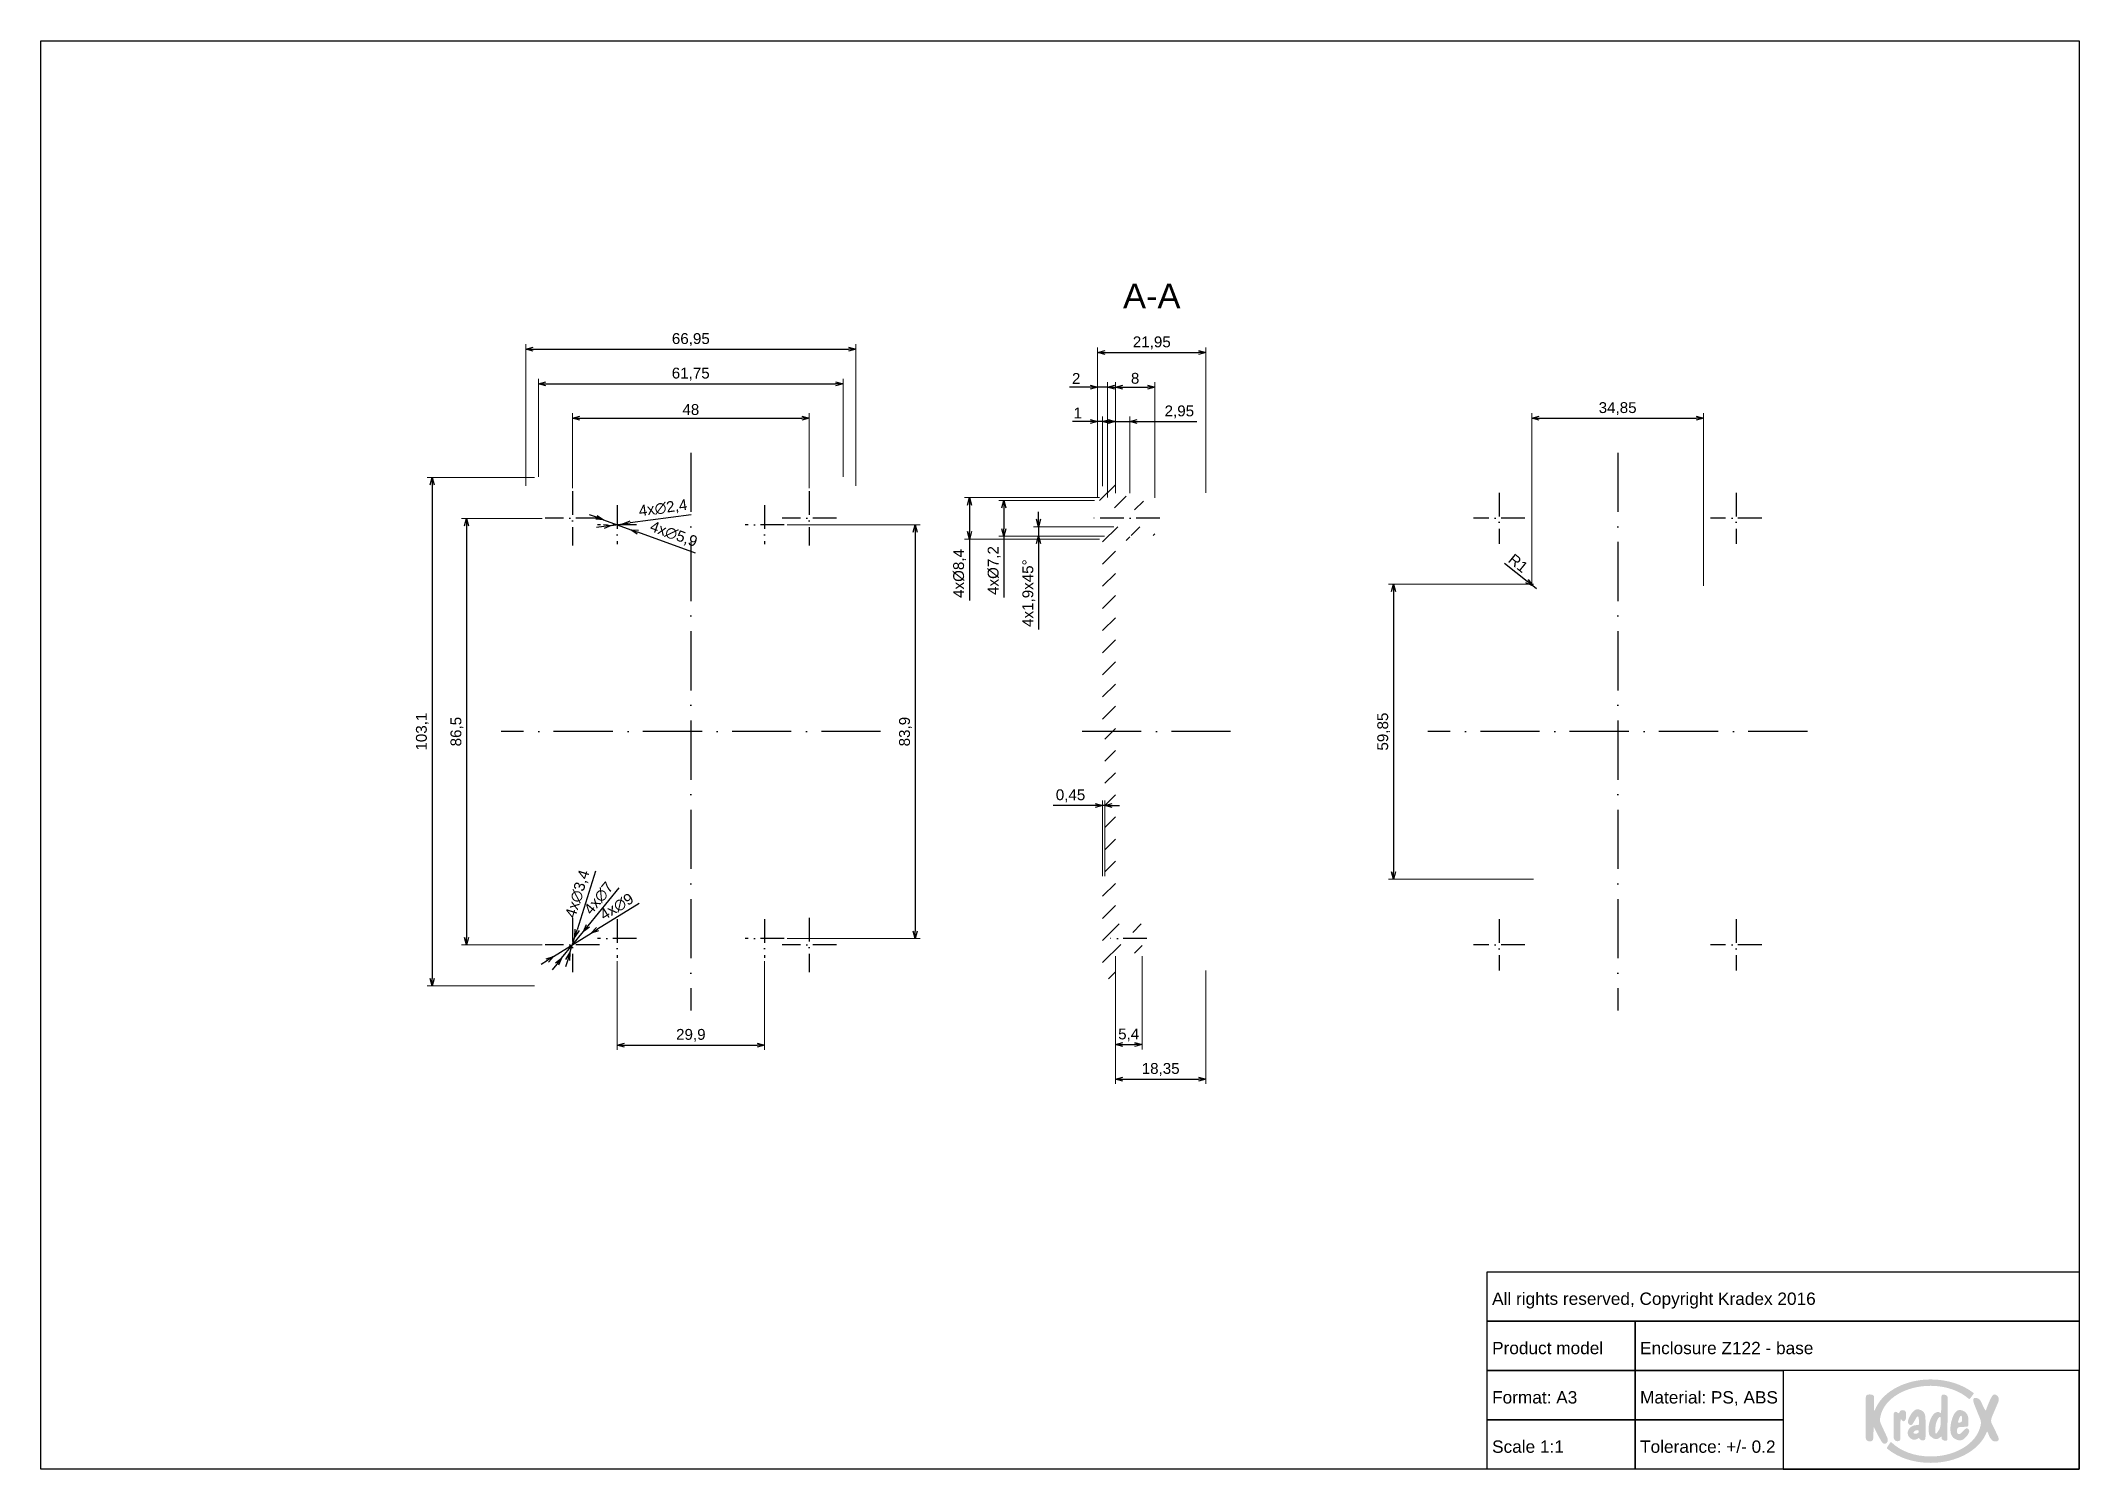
# Paper-space layout 'Base' of a CAD drawing. Header units: millimetres. Extents: x 0 to 414, y 1 to 290.
import ezdxf

# ---------------------------------------------------------------- set-up
doc = ezdxf.new("R2010")
doc.units = ezdxf.units.MM
doc.linetypes.add('ACAD_ISO10W100', pattern=[18, 12, -3, 0, -3])
for name, color, linetype, lineweight in [('MD_Annotation', 7, 'Continuous', 25), ('MD_Axes', 7, 'ACAD_ISO10W100', 25), ('MD_Hatching', 7, 'Continuous', 25)]:
    doc.layers.add(name, color=color, linetype=linetype, lineweight=lineweight)
doc.layers.add('Tabelka', color=7, linetype='Continuous')
doc.styles.get("Standard").update_dxf_attribs({"font": 'arial.ttf'})
doc.dimstyles.new('ISO-25', dxfattribs={"dimtxt": 2.2, "dimasz": 1.5, "dimexe": 1, "dimexo": 0.625, "dimtad": 1, "dimrnd": 0.05, "dimtxsty": 'Standard', "dimblk": 'OPEN30', "dimcen": 2.5, "dimadec": 0, "dimazin": 0, "dimtfac": 1, "dimtmove": 0, "dimatfit": 3, "dimfxl": 1, "dimlwe": 18, "dimarcsym": 0})

psp = doc.layouts.new('Base')

# ---------------------------------------------------------------- texts
at = {"insert": (293.511, 40.533), "char_height": 2.5, "attachment_point": 1}
psp.add_mtext_dynamic_manual_height_columns('\\P All rights reserved, Copyright Kradex 2016', width=120, gutter_width=12.5, heights=[0], dxfattribs=at)
at = {"layer": 'MD_Annotation', "color": 7, "insert": (225.486, 235.965), "char_height": 5, "width": 14.16439, "attachment_point": 8}
psp.add_mtext('A-A', dxfattribs=at)
at = {"layer": 'Tabelka', "char_height": 2.5, "attachment_point": 1}
for s, width, heights, insert in [('\\pi15;\\P\\pi0; Product model', 30, [9.962], (293.511, 30.533)), ('\\P Enclosure Z122 - base ', 90, [0], (323.511, 30.533)), ('\\P Format: A3', 30, [0], (293.511, 20.533)), ('\\P Material: PS, ABS', 30, [0], (323.511, 20.533)), ('\\P Scale 1:1', 30, [0], (293.511, 10.533)), ('\\P Tolerance: +/- 0.2', 30, [0], (323.511, 10.533))]:
    psp.add_mtext_dynamic_manual_height_columns(s, width=width, gutter_width=12.5, heights=heights, dxfattribs=dict(at, insert=insert))

# ---------------------------------------------------------------- blocks, each defined once
blk = doc.blocks.new('_Open30')
at = {"color": 0, "linetype": 'ByBlock', "lineweight": -2}
for p, q in [((-1, 0.27), (0, 0)), ((0, 0), (-1, -0.27)), ((0, 0), (-1, 0))]:
    blk.add_line(p, q, dxfattribs=at)
blk = doc.blocks.new('*D23')
at = {"layer": 'Defpoints', "color": 0, "transparency": 16777216}
for p in [(165.51, 227.66), (98.57, 199.32), (165.51, 199.32)]:
    blk.add_point(p, dxfattribs=at)
at = {"layer": 'MD_Annotation', "color": 0, "lineweight": 18, "transparency": 16777216}
for p, q in [((98.57, 199.95), (98.57, 228.66)), ((165.51, 199.94), (165.51, 228.66))]:
    blk.add_line(p, q, dxfattribs=at)
at = {"layer": 'MD_Annotation', "color": 0, "lineweight": -2, "transparency": 16777216}
blk.add_line((100.07, 227.66), (164.01, 227.66), dxfattribs=at)
at = {"layer": 'MD_Annotation', "color": 0, "lineweight": -2, "transparency": 16777216, "xscale": 1.5, "yscale": 1.5, "zscale": 1.5, "rotation": 180}
blk.add_blockref('_Open30', (98.57, 227.66), dxfattribs=at)
at = {"layer": 'MD_Annotation', "color": 0, "lineweight": -2, "transparency": 16777216, "xscale": 1.5, "yscale": 1.5, "zscale": 1.5}
blk.add_blockref('_Open30', (165.51, 227.66), dxfattribs=at)
at = {"layer": 'MD_Annotation', "color": 0, "transparency": 16777216, "insert": (132.04, 229.61), "char_height": 2.2, "attachment_point": 5}
blk.add_mtext('66,95', dxfattribs=at)
blk = doc.blocks.new('*D24')
at = {"layer": 'Defpoints', "color": 0, "transparency": 16777216}
for p in [(100.95, 201.66), (79.57, 98.56), (100.95, 98.56)]:
    blk.add_point(p, dxfattribs=at)
at = {"layer": 'MD_Annotation', "color": 0, "lineweight": 18, "transparency": 16777216}
for p, q in [((100.33, 201.66), (78.57, 201.66)), ((100.33, 98.56), (78.57, 98.56))]:
    blk.add_line(p, q, dxfattribs=at)
at = {"layer": 'MD_Annotation', "color": 0, "lineweight": -2, "transparency": 16777216}
blk.add_line((79.57, 200.16), (79.57, 100.06), dxfattribs=at)
at = {"layer": 'MD_Annotation', "color": 0, "lineweight": -2, "transparency": 16777216, "xscale": 1.5, "yscale": 1.5, "zscale": 1.5}
for p, rotation in [((79.57, 201.66), 90), ((79.57, 98.56), 270)]:
    blk.add_blockref('_Open30', p, dxfattribs=dict(at, rotation=rotation))
at = {"layer": 'MD_Annotation', "color": 0, "transparency": 16777216, "insert": (77.62, 150.11), "char_height": 2.2, "attachment_point": 5, "rotation": 90}
blk.add_mtext('103,1', dxfattribs=at)
blk = doc.blocks.new('*D25')
at = {"layer": 'Defpoints', "color": 0, "transparency": 16777216}
for p in [(156.04, 213.66), (108.04, 198.86), (156.04, 198.86)]:
    blk.add_point(p, dxfattribs=at)
at = {"layer": 'MD_Annotation', "color": 0, "lineweight": 18, "transparency": 16777216}
for p, q in [((108.04, 199.49), (108.04, 214.66)), ((156.04, 199.49), (156.04, 214.66))]:
    blk.add_line(p, q, dxfattribs=at)
at = {"layer": 'MD_Annotation', "color": 0, "lineweight": -2, "transparency": 16777216}
blk.add_line((109.54, 213.66), (154.54, 213.66), dxfattribs=at)
at = {"layer": 'MD_Annotation', "color": 0, "lineweight": -2, "transparency": 16777216, "xscale": 1.5, "yscale": 1.5, "zscale": 1.5, "rotation": 180}
blk.add_blockref('_Open30', (108.04, 213.66), dxfattribs=at)
at = {"layer": 'MD_Annotation', "color": 0, "lineweight": -2, "transparency": 16777216, "xscale": 1.5, "yscale": 1.5, "zscale": 1.5}
blk.add_blockref('_Open30', (156.04, 213.66), dxfattribs=at)
at = {"layer": 'MD_Annotation', "color": 0, "transparency": 16777216, "insert": (132.04, 215.41), "char_height": 2.2, "attachment_point": 5}
blk.add_mtext('48', dxfattribs=at)
blk = doc.blocks.new('*D26')
at = {"layer": 'Defpoints', "color": 0, "transparency": 16777216}
for p in [(102.54, 193.36), (86.57, 106.86), (102.54, 106.86)]:
    blk.add_point(p, dxfattribs=at)
at = {"layer": 'MD_Annotation', "color": 0, "lineweight": 18, "transparency": 16777216}
for p, q in [((101.92, 193.36), (85.57, 193.36)), ((101.92, 106.86), (85.57, 106.86))]:
    blk.add_line(p, q, dxfattribs=at)
at = {"layer": 'MD_Annotation', "color": 0, "lineweight": -2, "transparency": 16777216}
blk.add_line((86.57, 191.86), (86.57, 108.36), dxfattribs=at)
at = {"layer": 'MD_Annotation', "color": 0, "lineweight": -2, "transparency": 16777216, "xscale": 1.5, "yscale": 1.5, "zscale": 1.5}
for p, rotation in [((86.57, 193.36), 90), ((86.57, 106.86), 270)]:
    blk.add_blockref('_Open30', p, dxfattribs=dict(at, rotation=rotation))
at = {"layer": 'MD_Annotation', "color": 0, "transparency": 16777216, "insert": (84.62, 150.11), "char_height": 2.2, "attachment_point": 5, "rotation": 90}
blk.add_mtext('86,5', dxfattribs=at)
blk = doc.blocks.new('*D27')
at = {"layer": 'Defpoints', "color": 0, "transparency": 16777216}
for p in [(150.94, 192.06), (150.94, 108.16), (177.51, 108.16)]:
    blk.add_point(p, dxfattribs=at)
at = {"layer": 'MD_Annotation', "color": 0, "lineweight": 18, "transparency": 16777216}
for p, q in [((151.57, 192.06), (178.51, 192.06)), ((151.57, 108.16), (178.51, 108.16))]:
    blk.add_line(p, q, dxfattribs=at)
at = {"layer": 'MD_Annotation', "color": 0, "lineweight": -2, "transparency": 16777216}
blk.add_line((177.51, 190.56), (177.51, 109.66), dxfattribs=at)
at = {"layer": 'MD_Annotation', "color": 0, "lineweight": -2, "transparency": 16777216, "xscale": 1.5, "yscale": 1.5, "zscale": 1.5}
for p, rotation in [((177.51, 192.06), 90), ((177.51, 108.16), 270)]:
    blk.add_blockref('_Open30', p, dxfattribs=dict(at, rotation=rotation))
at = {"layer": 'MD_Annotation', "color": 0, "transparency": 16777216, "insert": (175.56, 150.11), "char_height": 2.2, "attachment_point": 5, "rotation": 90}
blk.add_mtext('83,9', dxfattribs=at)
blk = doc.blocks.new('*D28')
at = {"layer": 'Defpoints', "color": 0, "transparency": 16777216}
for p in [(117.09, 104.21), (146.99, 104.21), (146.99, 86.56)]:
    blk.add_point(p, dxfattribs=at)
at = {"layer": 'MD_Annotation', "color": 0, "lineweight": 18, "transparency": 16777216}
for p, q in [((117.09, 103.59), (117.09, 85.56)), ((146.99, 103.59), (146.99, 85.56))]:
    blk.add_line(p, q, dxfattribs=at)
at = {"layer": 'MD_Annotation', "color": 0, "lineweight": -2, "transparency": 16777216}
blk.add_line((118.59, 86.56), (145.49, 86.56), dxfattribs=at)
at = {"layer": 'MD_Annotation', "color": 0, "lineweight": -2, "transparency": 16777216, "xscale": 1.5, "yscale": 1.5, "zscale": 1.5, "rotation": 180}
blk.add_blockref('_Open30', (117.09, 86.56), dxfattribs=at)
at = {"layer": 'MD_Annotation', "color": 0, "lineweight": -2, "transparency": 16777216, "xscale": 1.5, "yscale": 1.5, "zscale": 1.5}
blk.add_blockref('_Open30', (146.99, 86.56), dxfattribs=at)
at = {"layer": 'MD_Annotation', "color": 0, "transparency": 16777216, "insert": (132.04, 88.51), "char_height": 2.2, "attachment_point": 5}
blk.add_mtext('29,9', dxfattribs=at)
blk = doc.blocks.new('*D29')
at = {"layer": 'Defpoints', "color": 0, "transparency": 16777216}
for p in [(162.9, 220.66), (101.13, 201.17), (162.9, 201.17)]:
    blk.add_point(p, dxfattribs=at)
at = {"layer": 'MD_Annotation', "color": 0, "lineweight": 18, "transparency": 16777216}
for p, q in [((101.13, 201.8), (101.13, 221.66)), ((162.9, 201.8), (162.9, 221.66))]:
    blk.add_line(p, q, dxfattribs=at)
at = {"layer": 'MD_Annotation', "color": 0, "lineweight": -2, "transparency": 16777216}
blk.add_line((102.63, 220.66), (161.4, 220.66), dxfattribs=at)
at = {"layer": 'MD_Annotation', "color": 0, "lineweight": -2, "transparency": 16777216, "xscale": 1.5, "yscale": 1.5, "zscale": 1.5, "rotation": 180}
blk.add_blockref('_Open30', (101.13, 220.66), dxfattribs=at)
at = {"layer": 'MD_Annotation', "color": 0, "lineweight": -2, "transparency": 16777216, "xscale": 1.5, "yscale": 1.5, "zscale": 1.5}
blk.add_blockref('_Open30', (162.9, 220.66), dxfattribs=at)
at = {"layer": 'MD_Annotation', "color": 0, "transparency": 16777216, "insert": (132.02, 222.61), "char_height": 2.2, "attachment_point": 5}
blk.add_mtext('61,75', dxfattribs=at)
blk = doc.blocks.new('*D30')
at = {"layer": 'Defpoints', "color": 0, "transparency": 16777216}
for p in [(111.86, 109.24), (104.22, 104.48)]:
    blk.add_point(p, dxfattribs=at)
at = {"layer": 'MD_Annotation', "color": 0, "lineweight": -2, "transparency": 16777216}
for p, q in [((121.56, 115.28), (113.13, 110.03)), ((104.22, 104.48), (111.86, 109.24)), ((102.95, 103.69), (101.68, 102.9))]:
    blk.add_line(p, q, dxfattribs=at)
at = {"layer": 'MD_Annotation', "color": 0, "lineweight": -2, "transparency": 16777216, "xscale": 1.5, "yscale": 1.5, "zscale": 1.5}
for p, rotation in [((111.86, 109.24), 211.9179652090367), ((104.22, 104.48), 31.91796520903668)]:
    blk.add_blockref('_Open30', p, dxfattribs=dict(at, rotation=rotation))
at = {"layer": 'MD_Annotation', "color": 0, "transparency": 16777216, "insert": (117.02, 114.59), "char_height": 2.2, "attachment_point": 5, "rotation": 31.918}
blk.add_mtext('4x∅9', dxfattribs=at)
blk = doc.blocks.new('*D31')
at = {"layer": 'Defpoints', "color": 0, "transparency": 16777216}
for p in [(110.25, 109.58), (105.84, 104.14)]:
    blk.add_point(p, dxfattribs=at)
at = {"layer": 'MD_Annotation', "color": 0, "lineweight": -2, "transparency": 16777216}
for p, q in [((117.44, 118.45), (111.19, 110.75)), ((105.84, 104.14), (110.25, 109.58)), ((104.89, 102.98), (103.95, 101.81))]:
    blk.add_line(p, q, dxfattribs=at)
at = {"layer": 'MD_Annotation', "color": 0, "lineweight": -2, "transparency": 16777216, "xscale": 1.5, "yscale": 1.5, "zscale": 1.5}
for p, rotation in [((110.25, 109.58), 230.9545481129024), ((105.84, 104.14), 50.95454811290234)]:
    blk.add_blockref('_Open30', p, dxfattribs=dict(at, rotation=rotation))
at = {"layer": 'MD_Annotation', "color": 0, "transparency": 16777216, "insert": (113.38, 116.32), "char_height": 2.2, "attachment_point": 5, "rotation": 50.9545}
blk.add_mtext('4x∅7', dxfattribs=at)
blk = doc.blocks.new('*D32')
at = {"layer": 'Defpoints', "color": 0, "transparency": 16777216}
for p in [(108.55, 108.48), (107.53, 105.24)]:
    blk.add_point(p, dxfattribs=at)
at = {"layer": 'MD_Annotation', "color": 0, "lineweight": -2, "transparency": 16777216}
for p, q in [((112.73, 121.81), (109, 109.91)), ((107.53, 105.24), (108.55, 108.48)), ((107.08, 103.81), (106.63, 102.38))]:
    blk.add_line(p, q, dxfattribs=at)
at = {"layer": 'MD_Annotation', "color": 0, "lineweight": -2, "transparency": 16777216, "xscale": 1.5, "yscale": 1.5, "zscale": 1.5}
for p, rotation in [((108.55, 108.48), 252.5724456372972), ((107.53, 105.24), 72.57244563729726)]:
    blk.add_blockref('_Open30', p, dxfattribs=dict(at, rotation=rotation))
at = {"layer": 'MD_Annotation', "color": 0, "transparency": 16777216, "insert": (109.2, 117.17), "char_height": 2.2, "attachment_point": 5, "rotation": 72.5724}
blk.add_mtext('4x∅3,4', dxfattribs=at)
blk = doc.blocks.new('*D33')
at = {"layer": 'Defpoints', "color": 0, "transparency": 16777216}
for p in [(114.32, 193.06), (119.87, 191.06)]:
    blk.add_point(p, dxfattribs=at)
at = {"layer": 'MD_Annotation', "color": 0, "lineweight": -2, "transparency": 16777216}
for p, q in [((112.91, 193.57), (111.49, 194.08)), ((114.32, 193.06), (119.87, 191.06)), ((133.02, 186.32), (121.28, 190.55))]:
    blk.add_line(p, q, dxfattribs=at)
at = {"layer": 'MD_Annotation', "color": 0, "lineweight": -2, "transparency": 16777216, "xscale": 1.5, "yscale": 1.5, "zscale": 1.5}
for p, rotation in [((114.32, 193.06), 340.1634558690137), ((119.87, 191.06), 160.1634558690137)]:
    blk.add_blockref('_Open30', p, dxfattribs=dict(at, rotation=rotation))
at = {"layer": 'MD_Annotation', "color": 0, "transparency": 16777216, "insert": (128.53, 190.04), "char_height": 2.2, "attachment_point": 5, "rotation": 340.1635}
blk.add_mtext('4x∅5,9', dxfattribs=at)
blk = doc.blocks.new('*D34')
at = {"layer": 'Defpoints', "color": 0, "transparency": 16777216}
for p in [(115.9, 191.9), (118.28, 192.22)]:
    blk.add_point(p, dxfattribs=at)
at = {"layer": 'MD_Annotation', "color": 0, "lineweight": -2, "transparency": 16777216}
for p, q in [((114.42, 191.7), (112.93, 191.5)), ((115.9, 191.9), (118.28, 192.22)), ((132.12, 194.1), (119.77, 192.42))]:
    blk.add_line(p, q, dxfattribs=at)
at = {"layer": 'MD_Annotation', "color": 0, "lineweight": -2, "transparency": 16777216, "xscale": 1.5, "yscale": 1.5, "zscale": 1.5}
for p, rotation in [((115.9, 191.9), 7.724414091861043), ((118.28, 192.22), 187.724414091861)]:
    blk.add_blockref('_Open30', p, dxfattribs=dict(at, rotation=rotation))
at = {"layer": 'MD_Annotation', "color": 0, "transparency": 16777216, "insert": (126.42, 195.33), "char_height": 2.2, "attachment_point": 5, "rotation": 7.7244}
blk.add_mtext('4x∅2,4', dxfattribs=at)
blk = doc.blocks.new('*D35')
at = {"layer": 'Defpoints', "color": 0, "transparency": 16777216}
for p in [(236.46, 226.99), (214.51, 196.96), (236.46, 197.92)]:
    blk.add_point(p, dxfattribs=at)
at = {"layer": 'MD_Annotation', "color": 0, "lineweight": 18, "transparency": 16777216}
for p, q in [((214.51, 197.59), (214.51, 227.99)), ((236.46, 198.55), (236.46, 227.99))]:
    blk.add_line(p, q, dxfattribs=at)
at = {"layer": 'MD_Annotation', "color": 0, "lineweight": -2, "transparency": 16777216}
blk.add_line((216.01, 226.99), (234.96, 226.99), dxfattribs=at)
at = {"layer": 'MD_Annotation', "color": 0, "lineweight": -2, "transparency": 16777216, "xscale": 1.5, "yscale": 1.5, "zscale": 1.5, "rotation": 180}
blk.add_blockref('_Open30', (214.51, 226.99), dxfattribs=at)
at = {"layer": 'MD_Annotation', "color": 0, "lineweight": -2, "transparency": 16777216, "xscale": 1.5, "yscale": 1.5, "zscale": 1.5}
blk.add_blockref('_Open30', (236.46, 226.99), dxfattribs=at)
at = {"layer": 'MD_Annotation', "color": 0, "transparency": 16777216, "insert": (225.49, 228.94), "char_height": 2.2, "attachment_point": 5}
blk.add_mtext('21,95', dxfattribs=at)
blk = doc.blocks.new('*D36')
at = {"layer": 'Defpoints', "color": 0, "transparency": 16777216}
for p in [(215.51, 212.99), (215.51, 199.26), (214.51, 196.96)]:
    blk.add_point(p, dxfattribs=at)
at = {"layer": 'MD_Annotation', "color": 0, "lineweight": -2, "transparency": 16777216}
for p, q in [((213.01, 212.99), (209.45, 212.99)), ((215.51, 212.99), (214.51, 212.99)), ((217.01, 212.99), (218.51, 212.99))]:
    blk.add_line(p, q, dxfattribs=at)
at = {"layer": 'MD_Annotation', "color": 0, "lineweight": 18, "transparency": 16777216}
for p, q in [((214.51, 197.59), (214.51, 213.99)), ((215.51, 199.89), (215.51, 213.99))]:
    blk.add_line(p, q, dxfattribs=at)
at = {"layer": 'MD_Annotation', "color": 0, "lineweight": -2, "transparency": 16777216, "xscale": 1.5, "yscale": 1.5, "zscale": 1.5}
blk.add_blockref('_Open30', (214.51, 212.99), dxfattribs=at)
at = {"layer": 'MD_Annotation', "color": 0, "lineweight": -2, "transparency": 16777216, "xscale": 1.5, "yscale": 1.5, "zscale": 1.5, "rotation": 180}
blk.add_blockref('_Open30', (215.51, 212.99), dxfattribs=at)
at = {"layer": 'MD_Annotation', "color": 0, "transparency": 16777216, "insert": (210.48, 214.72), "char_height": 2.2, "attachment_point": 5}
blk.add_mtext('1', dxfattribs=at)
blk = doc.blocks.new('*D37')
at = {"layer": 'Defpoints', "color": 0, "transparency": 16777216}
for p in [(216.51, 219.99), (214.51, 196.96), (216.51, 196.96)]:
    blk.add_point(p, dxfattribs=at)
at = {"layer": 'MD_Annotation', "color": 0, "lineweight": -2, "transparency": 16777216}
for p, q in [((213.01, 219.99), (208.8, 219.99)), ((216.51, 219.99), (214.51, 219.99)), ((218.01, 219.99), (219.51, 219.99))]:
    blk.add_line(p, q, dxfattribs=at)
at = {"layer": 'MD_Annotation', "color": 0, "lineweight": 18, "transparency": 16777216}
for p, q in [((214.51, 197.59), (214.51, 220.99)), ((216.51, 197.59), (216.51, 220.99))]:
    blk.add_line(p, q, dxfattribs=at)
at = {"layer": 'MD_Annotation', "color": 0, "lineweight": -2, "transparency": 16777216, "xscale": 1.5, "yscale": 1.5, "zscale": 1.5}
blk.add_blockref('_Open30', (214.51, 219.99), dxfattribs=at)
at = {"layer": 'MD_Annotation', "color": 0, "lineweight": -2, "transparency": 16777216, "xscale": 1.5, "yscale": 1.5, "zscale": 1.5, "rotation": 180}
blk.add_blockref('_Open30', (216.51, 219.99), dxfattribs=at)
at = {"layer": 'MD_Annotation', "color": 0, "transparency": 16777216, "insert": (210.16, 221.72), "char_height": 2.2, "attachment_point": 5}
blk.add_mtext('2', dxfattribs=at)
blk = doc.blocks.new('*D38')
at = {"layer": 'Defpoints', "color": 0, "transparency": 16777216}
for p in [(221.06, 212.99), (218.11, 197.86), (221.06, 197.86)]:
    blk.add_point(p, dxfattribs=at)
at = {"layer": 'MD_Annotation', "color": 0, "lineweight": -2, "transparency": 16777216}
for p, q in [((216.61, 212.99), (215.11, 212.99)), ((218.11, 212.99), (221.06, 212.99)), ((222.56, 212.99), (234.59, 212.99))]:
    blk.add_line(p, q, dxfattribs=at)
at = {"layer": 'MD_Annotation', "color": 0, "lineweight": 18, "transparency": 16777216}
for p, q in [((218.11, 198.49), (218.11, 213.99)), ((221.06, 198.49), (221.06, 213.99))]:
    blk.add_line(p, q, dxfattribs=at)
at = {"layer": 'MD_Annotation', "color": 0, "lineweight": -2, "transparency": 16777216, "xscale": 1.5, "yscale": 1.5, "zscale": 1.5}
blk.add_blockref('_Open30', (218.11, 212.99), dxfattribs=at)
at = {"layer": 'MD_Annotation', "color": 0, "lineweight": -2, "transparency": 16777216, "xscale": 1.5, "yscale": 1.5, "zscale": 1.5, "rotation": 180}
blk.add_blockref('_Open30', (221.06, 212.99), dxfattribs=at)
at = {"layer": 'MD_Annotation', "color": 0, "transparency": 16777216, "insert": (231.08, 214.94), "char_height": 2.2, "attachment_point": 5}
blk.add_mtext('2,95', dxfattribs=at)
blk = doc.blocks.new('*D39')
at = {"layer": 'Defpoints', "color": 0, "transparency": 16777216}
for p in [(226.11, 219.99), (218.11, 197.86), (226.11, 196.86)]:
    blk.add_point(p, dxfattribs=at)
at = {"layer": 'MD_Annotation', "color": 0, "lineweight": 18, "transparency": 16777216}
for p, q in [((218.11, 198.49), (218.11, 220.99)), ((226.11, 197.49), (226.11, 220.99))]:
    blk.add_line(p, q, dxfattribs=at)
at = {"layer": 'MD_Annotation', "color": 0, "lineweight": -2, "transparency": 16777216}
blk.add_line((219.61, 219.99), (224.61, 219.99), dxfattribs=at)
at = {"layer": 'MD_Annotation', "color": 0, "lineweight": -2, "transparency": 16777216, "xscale": 1.5, "yscale": 1.5, "zscale": 1.5, "rotation": 180}
blk.add_blockref('_Open30', (218.11, 219.99), dxfattribs=at)
at = {"layer": 'MD_Annotation', "color": 0, "lineweight": -2, "transparency": 16777216, "xscale": 1.5, "yscale": 1.5, "zscale": 1.5}
blk.add_blockref('_Open30', (226.11, 219.99), dxfattribs=at)
at = {"layer": 'MD_Annotation', "color": 0, "transparency": 16777216, "insert": (222.11, 221.74), "char_height": 2.2, "attachment_point": 5}
blk.add_mtext('8', dxfattribs=at)
blk = doc.blocks.new('*D40')
at = {"layer": 'Defpoints', "color": 0, "transparency": 16777216}
for p in [(218.11, 105.21), (223.51, 105.21), (223.51, 86.66)]:
    blk.add_point(p, dxfattribs=at)
at = {"layer": 'MD_Annotation', "color": 0, "lineweight": 18, "transparency": 16777216}
for p, q in [((218.11, 104.59), (218.11, 85.66)), ((223.51, 104.59), (223.51, 85.66))]:
    blk.add_line(p, q, dxfattribs=at)
at = {"layer": 'MD_Annotation', "color": 0, "lineweight": -2, "transparency": 16777216}
blk.add_line((219.61, 86.66), (222.01, 86.66), dxfattribs=at)
at = {"layer": 'MD_Annotation', "color": 0, "lineweight": -2, "transparency": 16777216, "xscale": 1.5, "yscale": 1.5, "zscale": 1.5, "rotation": 180}
blk.add_blockref('_Open30', (218.11, 86.66), dxfattribs=at)
at = {"layer": 'MD_Annotation', "color": 0, "lineweight": -2, "transparency": 16777216, "xscale": 1.5, "yscale": 1.5, "zscale": 1.5}
blk.add_blockref('_Open30', (223.51, 86.66), dxfattribs=at)
at = {"layer": 'MD_Annotation', "color": 0, "transparency": 16777216, "insert": (220.81, 88.6), "char_height": 2.2, "attachment_point": 5}
blk.add_mtext('5,4', dxfattribs=at)
blk = doc.blocks.new('*D41')
at = {"layer": 'Defpoints', "color": 0, "transparency": 16777216}
for p in [(236.46, 102.3), (218.11, 98.56), (236.46, 79.66)]:
    blk.add_point(p, dxfattribs=at)
at = {"layer": 'MD_Annotation', "color": 0, "lineweight": 18, "transparency": 16777216}
for p, q in [((236.46, 101.68), (236.46, 78.66)), ((218.11, 97.94), (218.11, 78.66))]:
    blk.add_line(p, q, dxfattribs=at)
at = {"layer": 'MD_Annotation', "color": 0, "lineweight": -2, "transparency": 16777216}
blk.add_line((219.61, 79.66), (234.96, 79.66), dxfattribs=at)
at = {"layer": 'MD_Annotation', "color": 0, "lineweight": -2, "transparency": 16777216, "xscale": 1.5, "yscale": 1.5, "zscale": 1.5, "rotation": 180}
blk.add_blockref('_Open30', (218.11, 79.66), dxfattribs=at)
at = {"layer": 'MD_Annotation', "color": 0, "lineweight": -2, "transparency": 16777216, "xscale": 1.5, "yscale": 1.5, "zscale": 1.5}
blk.add_blockref('_Open30', (236.46, 79.66), dxfattribs=at)
at = {"layer": 'MD_Annotation', "color": 0, "transparency": 16777216, "insert": (227.29, 81.6), "char_height": 2.2, "attachment_point": 5}
blk.add_mtext('18,35', dxfattribs=at)
blk = doc.blocks.new('*D42')
at = {"layer": 'Defpoints', "color": 0, "transparency": 16777216}
for p in [(214.51, 196.96), (195.51, 189.76), (214.51, 189.76)]:
    blk.add_point(p, dxfattribs=at)
at = {"layer": 'MD_Annotation', "color": 0, "lineweight": 18, "transparency": 16777216}
for p, q in [((213.89, 196.96), (194.51, 196.96)), ((213.89, 189.76), (194.51, 189.76))]:
    blk.add_line(p, q, dxfattribs=at)
at = {"layer": 'MD_Annotation', "color": 0, "lineweight": -2, "transparency": 16777216}
for p, q in [((195.51, 195.46), (195.51, 191.26)), ((195.51, 189.76), (195.51, 177.3))]:
    blk.add_line(p, q, dxfattribs=at)
at = {"layer": 'MD_Annotation', "color": 0, "lineweight": -2, "transparency": 16777216, "xscale": 1.5, "yscale": 1.5, "zscale": 1.5}
for p, rotation in [((195.51, 196.96), 90), ((195.51, 189.76), 270)]:
    blk.add_blockref('_Open30', p, dxfattribs=dict(at, rotation=rotation))
at = {"layer": 'MD_Annotation', "color": 0, "transparency": 16777216, "insert": (193.53, 182.78), "char_height": 2.2, "attachment_point": 5, "rotation": 90}
blk.add_mtext('4x%%c7,2', dxfattribs=at)
blk = doc.blocks.new('*D43')
at = {"layer": 'Defpoints', "color": 0, "transparency": 16777216}
for p in [(215.51, 197.56), (188.51, 189.16), (215.51, 189.16)]:
    blk.add_point(p, dxfattribs=at)
at = {"layer": 'MD_Annotation', "color": 0, "lineweight": 18, "transparency": 16777216}
for p, q in [((214.89, 197.56), (187.51, 197.56)), ((214.89, 189.16), (187.51, 189.16))]:
    blk.add_line(p, q, dxfattribs=at)
at = {"layer": 'MD_Annotation', "color": 0, "lineweight": -2, "transparency": 16777216}
for p, q in [((188.51, 196.06), (188.51, 190.66)), ((188.51, 189.16), (188.51, 176.69))]:
    blk.add_line(p, q, dxfattribs=at)
at = {"layer": 'MD_Annotation', "color": 0, "lineweight": -2, "transparency": 16777216, "xscale": 1.5, "yscale": 1.5, "zscale": 1.5}
for p, rotation in [((188.51, 197.56), 90), ((188.51, 189.16), 270)]:
    blk.add_blockref('_Open30', p, dxfattribs=dict(at, rotation=rotation))
at = {"layer": 'MD_Annotation', "color": 0, "transparency": 16777216, "insert": (186.53, 182.18), "char_height": 2.2, "attachment_point": 5, "rotation": 90}
blk.add_mtext('4x%%c8,4', dxfattribs=at)
blk = doc.blocks.new('*D44')
at = {"layer": 'Defpoints', "color": 0, "transparency": 16777216}
for p in [(202.51, 191.66), (218.41, 191.66), (216.51, 189.76)]:
    blk.add_point(p, dxfattribs=at)
at = {"layer": 'MD_Annotation', "color": 0, "lineweight": -2, "transparency": 16777216}
for p, q in [((202.51, 193.16), (202.51, 194.66)), ((202.51, 191.66), (202.51, 189.76)), ((202.51, 188.26), (202.51, 170.83))]:
    blk.add_line(p, q, dxfattribs=at)
at = {"layer": 'MD_Annotation', "color": 0, "lineweight": 18, "transparency": 16777216}
for p, q in [((217.79, 191.66), (201.51, 191.66)), ((215.89, 189.76), (201.51, 189.76))]:
    blk.add_line(p, q, dxfattribs=at)
at = {"layer": 'MD_Annotation', "color": 0, "lineweight": -2, "transparency": 16777216, "xscale": 1.5, "yscale": 1.5, "zscale": 1.5}
for p, rotation in [((202.51, 191.66), 270), ((202.51, 189.76), 90)]:
    blk.add_blockref('_Open30', p, dxfattribs=dict(at, rotation=rotation))
at = {"layer": 'MD_Annotation', "color": 0, "transparency": 16777216, "insert": (200.56, 178.19), "char_height": 2.2, "attachment_point": 5, "rotation": 90}
blk.add_mtext('4x1,9x45%%D', dxfattribs=at)
blk = doc.blocks.new('*D45')
at = {"layer": 'Defpoints', "color": 0, "transparency": 16777216}
for p in [(337.36, 213.66), (302.51, 179.04), (337.36, 179.04)]:
    blk.add_point(p, dxfattribs=at)
at = {"layer": 'MD_Annotation', "color": 0, "lineweight": 18, "transparency": 16777216}
for p, q in [((302.51, 179.66), (302.51, 214.66)), ((337.36, 179.66), (337.36, 214.66))]:
    blk.add_line(p, q, dxfattribs=at)
at = {"layer": 'MD_Annotation', "color": 0, "lineweight": -2, "transparency": 16777216}
blk.add_line((304.01, 213.66), (335.86, 213.66), dxfattribs=at)
at = {"layer": 'MD_Annotation', "color": 0, "lineweight": -2, "transparency": 16777216, "xscale": 1.5, "yscale": 1.5, "zscale": 1.5, "rotation": 180}
blk.add_blockref('_Open30', (302.51, 213.66), dxfattribs=at)
at = {"layer": 'MD_Annotation', "color": 0, "lineweight": -2, "transparency": 16777216, "xscale": 1.5, "yscale": 1.5, "zscale": 1.5}
blk.add_blockref('_Open30', (337.36, 213.66), dxfattribs=at)
at = {"layer": 'MD_Annotation', "color": 0, "transparency": 16777216, "insert": (319.93, 215.61), "char_height": 2.2, "attachment_point": 5}
blk.add_mtext('34,85', dxfattribs=at)
blk = doc.blocks.new('*D46')
at = {"layer": 'Defpoints', "color": 0, "transparency": 16777216}
for p in [(303.51, 180.04), (274.46, 120.19), (303.51, 120.19)]:
    blk.add_point(p, dxfattribs=at)
at = {"layer": 'MD_Annotation', "color": 0, "lineweight": 18, "transparency": 16777216}
for p, q in [((302.88, 180.04), (273.46, 180.04)), ((302.88, 120.19), (273.46, 120.19))]:
    blk.add_line(p, q, dxfattribs=at)
at = {"layer": 'MD_Annotation', "color": 0, "lineweight": -2, "transparency": 16777216}
blk.add_line((274.46, 178.54), (274.46, 121.69), dxfattribs=at)
at = {"layer": 'MD_Annotation', "color": 0, "lineweight": -2, "transparency": 16777216, "xscale": 1.5, "yscale": 1.5, "zscale": 1.5}
for p, rotation in [((274.46, 180.04), 90), ((274.46, 120.19), 270)]:
    blk.add_blockref('_Open30', p, dxfattribs=dict(at, rotation=rotation))
at = {"layer": 'MD_Annotation', "color": 0, "transparency": 16777216, "insert": (272.51, 150.11), "char_height": 2.2, "attachment_point": 5, "rotation": 90}
blk.add_mtext('59,85', dxfattribs=at)
blk = doc.blocks.new('*D47')
at = {"layer": 'Defpoints', "color": 0, "transparency": 16777216}
for p in [(302.73, 179.67), (303.51, 179.04)]:
    blk.add_point(p, dxfattribs=at)
at = {"layer": 'MD_Annotation', "color": 0, "lineweight": -2, "transparency": 16777216}
for p, q in [((297, 184.3), (301.56, 180.61)), ((303.51, 179.04), (302.73, 179.67))]:
    blk.add_line(p, q, dxfattribs=at)
at = {"layer": 'MD_Annotation', "color": 0, "lineweight": -2, "transparency": 16777216, "xscale": 1.5, "yscale": 1.5, "zscale": 1.5, "rotation": 321.0384445078433}
blk.add_blockref('_Open30', (302.73, 179.67), dxfattribs=at)
at = {"layer": 'MD_Annotation', "color": 0, "transparency": 16777216, "insert": (299.78, 184.27), "char_height": 2.2, "attachment_point": 5, "rotation": 321.0384}
blk.add_mtext('R1', dxfattribs=at)
blk = doc.blocks.new('*D65')
at = {"layer": 'Defpoints', "color": 0, "transparency": 16777216}
for p in [(215.96, 135.15), (215.51, 120.19), (215.96, 120.19)]:
    blk.add_point(p, dxfattribs=at)
at = {"layer": 'MD_Annotation', "color": 0, "lineweight": -2, "transparency": 16777216}
for p, q in [((214.01, 135.15), (205.53, 135.15)), ((215.96, 135.15), (215.51, 135.15)), ((217.46, 135.15), (218.96, 135.15))]:
    blk.add_line(p, q, dxfattribs=at)
at = {"layer": 'MD_Annotation', "color": 0, "lineweight": 18, "transparency": 16777216}
for p, q in [((215.51, 120.81), (215.51, 136.15)), ((215.96, 120.81), (215.96, 136.15))]:
    blk.add_line(p, q, dxfattribs=at)
at = {"layer": 'MD_Annotation', "color": 0, "lineweight": -2, "transparency": 16777216, "xscale": 1.5, "yscale": 1.5, "zscale": 1.5}
blk.add_blockref('_Open30', (215.51, 135.15), dxfattribs=at)
at = {"layer": 'MD_Annotation', "color": 0, "lineweight": -2, "transparency": 16777216, "xscale": 1.5, "yscale": 1.5, "zscale": 1.5, "rotation": 180}
blk.add_blockref('_Open30', (215.96, 135.15), dxfattribs=at)
at = {"layer": 'MD_Annotation', "color": 0, "transparency": 16777216, "insert": (209.02, 137.1), "char_height": 2.2, "attachment_point": 5}
blk.add_mtext('0,45', dxfattribs=at)

# ---------------------------------------------------------------- dimensions: what is measured, and where the dimension line sits
at = {"layer": 'MD_Annotation'}
for base, p1, p2, angle, picture, middle in [((165.511, 227.662), (98.571, 199.32), (165.511, 199.32), 180, '*D23', (132.041, 229.609)), ((236.461, 226.993), (214.511, 196.962), (236.461, 197.923), 180, '*D35', (225.486, 228.94)), ((162.902, 220.662), (101.131, 201.173), (162.902, 201.173), 180, '*D29', (132.016, 222.609)), ((226.111, 219.993), (218.111, 197.862), (226.111, 196.862), 180, '*D39', (222.111, 221.741)), ((337.356, 213.662), (302.506, 179.037), (337.356, 179.037), 180, '*D45', (319.931, 215.609)), ((79.571, 98.562), (100.951, 201.662), (100.951, 98.562), 270, '*D24', (77.624, 150.112)), ((274.461, 120.187), (303.506, 180.037), (303.506, 120.187), 270, '*D46', (272.514, 150.112))]:
    dim = psp.add_linear_dim(base=base, p1=p1, p2=p2, angle=angle, dimstyle='ISO-25', override={"dimlfac": -1}, dxfattribs=at)
    dim.commit()
    dim.dimension.update_dxf_attribs({"geometry": picture, "text_midpoint": middle})
for base, p1, p2, picture, middle in [((216.511, 219.993), (214.511, 196.962), (216.511, 196.962), '*D37', (210.157, 219.993)), ((215.511, 212.993), (214.511, 196.962), (215.511, 199.262), '*D36', (210.481, 212.993)), ((221.061, 212.993), (218.111, 197.862), (221.061, 197.862), '*D38', (231.08, 212.993)), ((215.961, 135.149), (215.511, 120.187), (215.961, 120.187), '*D65', (209.021, 135.149))]:
    dim = psp.add_linear_dim(base=base, p1=p1, p2=p2, angle=180, dimstyle='ISO-25', override={"dimlfac": -1}, dxfattribs=at)
    dim.commit()
    dim.dimension.update_dxf_attribs({"geometry": picture, "text_midpoint": middle, "dimtype": 160})
for base, p1, p2, picture, middle in [((156.041, 213.662), (108.041, 198.862), (156.041, 198.862), '*D25', (132.041, 215.41)), ((146.991, 86.562), (117.091, 104.212), (146.991, 104.212), '*D28', (132.041, 88.509))]:
    dim = psp.add_linear_dim(base=base, p1=p1, p2=p2, dimstyle='ISO-25', dxfattribs=at)
    dim.commit()
    dim.dimension.update_dxf_attribs({"geometry": picture, "text_midpoint": middle})
for p1, p2, override, picture, middle in [((115.902, 191.901), (118.28, 192.223), {"dimlfac": -1}, '*D34', (126.689, 193.364)), ((107.532, 105.24), (108.55, 108.484), {"dimlfac": -1, "dimpost": ''}, '*D32', (111.092, 116.58))]:
    dim = psp.add_diameter_dim_2p(p1=p1, p2=p2, text='4x<>', dimstyle='ISO-25', override=override, dxfattribs=at)
    dim.commit()
    dim.dimension.update_dxf_attribs({"geometry": picture, "text_midpoint": middle})
for base, p1, p2, picture, middle in [((188.511, 189.162), (215.511, 197.562), (215.511, 189.162), '*D43', (186.528, 182.176)), ((195.511, 189.762), (214.511, 196.962), (214.511, 189.762), '*D42', (193.528, 182.783))]:
    dim = psp.add_linear_dim(base=base, p1=p1, p2=p2, angle=270, text='4x%%c<>', dimstyle='ISO-25', override={"dimlfac": -1}, dxfattribs=at)
    dim.commit()
    dim.dimension.update_dxf_attribs({"geometry": picture, "text_midpoint": middle})
dim = psp.add_linear_dim(base=(202.511, 191.662), p1=(216.511, 189.762), p2=(218.411, 191.662), angle=270, text='4x<>x45%%D', dimstyle='ISO-25', override={"dimlfac": -1, "dimpost": ''}, dxfattribs=at)
dim.commit()
dim.dimension.update_dxf_attribs({"geometry": '*D44', "text_midpoint": (202.511, 178.187), "dimtype": 160})
for base, p1, p2, picture, middle in [((86.571, 106.862), (102.541, 193.362), (102.541, 106.862), '*D26', (84.624, 150.112)), ((177.511, 108.162), (150.941, 192.062), (150.941, 108.162), '*D27', (175.564, 150.112))]:
    dim = psp.add_linear_dim(base=base, p1=p1, p2=p2, angle=90, dimstyle='ISO-25', dxfattribs=at)
    dim.commit()
    dim.dimension.update_dxf_attribs({"geometry": picture, "text_midpoint": middle})
for p1, p2, override, picture, middle in [((114.316, 193.063), (119.866, 191.061), {"dimlfac": -1}, '*D33', (127.855, 188.179)), ((105.836, 104.144), (110.246, 109.58), {"dimlfac": -1, "dimpost": ''}, '*D31', (114.787, 115.179)), ((104.221, 104.483), (111.861, 109.241), {"dimlfac": -1, "dimpost": ''}, '*D30', (117.981, 113.053))]:
    dim = psp.add_diameter_dim_2p(p1=p1, p2=p2, text='4x<>', dimstyle='ISO-25', override=override, dxfattribs=at)
    dim.commit()
    dim.dimension.update_dxf_attribs({"geometry": picture, "text_midpoint": middle, "dimtype": 163})
dim = psp.add_radius_dim(center=(303.506, 179.037), mpoint=(302.728, 179.666), dimstyle='ISO-25', override={"dimlfac": -1}, dxfattribs=at)
dim.commit()
dim.dimension.update_dxf_attribs({"geometry": '*D47', "text_midpoint": (298.696, 182.927), "dimtype": 164})
for base, p1, p2, picture, middle in [((223.511, 86.656), (218.111, 105.212), (223.511, 105.212), '*D40', (220.811, 88.598)), ((236.461, 79.656), (218.111, 98.562), (236.461, 102.301), '*D41', (227.286, 81.603))]:
    dim = psp.add_linear_dim(base=base, p1=p1, p2=p2, dimstyle='ISO-25', override={"dimlfac": -1}, dxfattribs=at)
    dim.commit()
    dim.dimension.update_dxf_attribs({"geometry": picture, "text_midpoint": middle})

# ---------------------------------------------------------------- hatches: boundary and pattern name
at = {"layer": 'MD_Hatching'}
h = psp.add_hatch(dxfattribs=at)
h.set_pattern_fill('ANSI31', color=256, style=0)
h.paths.add_polyline_path([(215.961, 150.112), (218.111, 150.112), (218.111, 188.862), (221.061, 188.862), (221.061, 189.862), (226.111, 189.862), (226.111, 191.662), (218.411, 191.662), (216.511, 189.762), (214.511, 189.762), (215.511, 189.162), (215.511, 150.112)], flags=0)
h.paths.add_polyline_path([(221.061, 197.862), (218.111, 197.862), (218.111, 201.662), (216.711, 201.662), (216.711, 199.971), (215.511, 199.262), (216.711, 199.293), (216.711, 199.283), (215.511, 199.262), (215.511, 197.562), (214.511, 196.962), (216.511, 196.962), (218.411, 195.062), (226.111, 195.062), (226.111, 196.862), (221.061, 196.862)], flags=0)
h.paths.add_polyline_path([(215.961, 150.112), (215.961, 120.187), (215.511, 120.187), (215.511, 100.962), (216.711, 100.253), (216.711, 98.562), (218.111, 98.562), (218.111, 105.212), (223.511, 105.212), (223.511, 106.962), (218.111, 106.962), (218.111, 109.362), (223.511, 109.362), (223.511, 111.112), (218.111, 111.112), (218.111, 150.112)], flags=0)
h.paths.add_polyline_path([(215.511, 100.962), (216.711, 100.94), (216.711, 100.931)], flags=0)
at = {"layer": 'Tabelka', "true_color": 0x00539f}
h = psp.add_hatch(color=154, dxfattribs=at)
h.dxf.hatch_style = 2
edge = h.paths.add_edge_path()
edge.add_spline(control_points=[(374.434, 7.303), (374.434, 7.303), (373.493, 9.32), (373.493, 9.32), (373.009, 10.334), (373.118, 10.427), (373.125, 10.708), (373.136, 10.836), (373.18, 11.082), (373.254, 11.451), (374.129, 14.941), (378.332, 17.452), (383.413, 17.452), (386.521, 17.452), (389.292, 16.422), (391.122, 14.82), (391.194, 14.757), (391.285, 14.731), (391.35, 14.82), (391.39, 14.876), (392.02, 15.709), (392.062, 15.763), (392.129, 15.848), (392.147, 15.944), (392.029, 16.036), (389.885, 17.703), (386.817, 18.743), (383.413, 18.743), (378.344, 18.743), (374.024, 16.432), (372.378, 13.194), (372.331, 13.098), (372.32, 13.071), (372.264, 12.958), (371.974, 12.256), (371.894, 12.143), (371.907, 12.942), (371.907, 12.942), (371.937, 15.079), (371.937, 15.079), (371.945, 15.585), (371.555, 15.714), (370.929, 15.699), (370.456, 15.689), (370.249, 15.486), (370.248, 15.135), (370.248, 15.135), (370.219, 6.955), (370.219, 6.955), (370.218, 6.567), (370.487, 6.184), (370.996, 6.166), (371.532, 6.148), (371.728, 6.469), (371.74, 6.73), (371.791, 7.764), (371.818, 8.284), (371.818, 8.607), (371.804, 9.426), (371.923, 9.026), (372.099, 8.649), (372.474, 7.838), (372.999, 6.866), (373.534, 5.993), (373.714, 5.699), (374.093, 5.619), (374.399, 5.821), (374.981, 6.204), (374.618, 6.898), (374.434, 7.303), (374.434, 7.303), (374.434, 7.303), (374.434, 7.303)], knot_values=[0, 0, 0, 0, 1, 1, 1, 2, 2, 2, 3, 3, 3, 4, 4, 4, 5, 5, 5, 6, 6, 6, 7, 7, 7, 8, 8, 8, 9, 9, 9, 10, 10, 10, 11, 11, 11, 12, 12, 12, 13, 13, 13, 14, 14, 14, 15, 15, 15, 16, 16, 16, 17, 17, 17, 18, 18, 18, 19, 19, 19, 20, 20, 20, 21, 21, 21, 22, 22, 22, 23, 23, 23, 24, 24, 24, 24], degree=3, periodic=0)
edge = h.paths.add_edge_path()
edge.add_spline(control_points=[(377.59, 10.426), (377.821, 9.999), (378.416, 10.388), (378.416, 11.023), (378.416, 11.174), (378.416, 11.818), (378.416, 11.818), (378.416, 12.291), (378.107, 12.518), (377.782, 12.518), (377.432, 12.518), (377.251, 12.424), (377.146, 12.246), (377.105, 12.176), (377.061, 11.859), (376.883, 11.877), (376.708, 11.894), (376.66, 12.175), (376.354, 12.181), (376.101, 12.181), (375.882, 12.052), (375.882, 11.527), (375.882, 11.527), (375.882, 7.139), (375.882, 7.139), (375.882, 6.77), (376.089, 6.203), (376.632, 6.203), (377.134, 6.203), (377.245, 6.487), (377.25, 6.687), (377.25, 6.687), (377.242, 8.886), (377.263, 9.98), (377.276, 10.642), (377.339, 10.89), (377.59, 10.426), (377.59, 10.426), (377.59, 10.426), (377.59, 10.426)], knot_values=[0, 0, 0, 0, 1, 1, 1, 2, 2, 2, 3, 3, 3, 4, 4, 4, 5, 5, 5, 6, 6, 6, 7, 7, 7, 8, 8, 8, 9, 9, 9, 10, 10, 10, 11, 11, 11, 12, 12, 12, 13, 13, 13, 13], degree=3, periodic=0)
edge = h.paths.add_edge_path()
edge.add_spline(control_points=[(380.147, 9.451), (379.559, 9.328), (378.798, 8.82), (378.742, 8.065), (378.669, 7.075), (379.527, 6.317), (380.455, 6.577), (380.921, 6.707), (380.914, 7.052), (381.149, 6.741), (381.271, 6.58), (381.437, 6.381), (381.749, 6.381), (382.093, 6.381), (382.27, 6.505), (382.325, 6.813), (382.396, 7.218), (382.349, 11.052), (382.327, 11.191), (382.255, 11.637), (382.116, 11.995), (381.846, 12.241), (381.573, 12.489), (380.994, 12.741), (380.615, 12.688), (379.91, 12.591), (379.343, 11.613), (379.079, 11.087), (378.983, 10.895), (378.597, 10.063), (378.886, 9.774), (378.886, 9.774), (379.05, 9.61), (379.05, 9.61), (379.291, 9.369), (379.601, 9.484), (379.73, 9.7), (379.73, 9.7), (380.271, 10.602), (380.537, 11.057), (380.636, 11.226), (381.036, 11.74), (381.039, 10.036), (381.041, 9.185), (380.808, 9.588), (380.147, 9.451), (380.147, 9.451), (380.147, 9.451), (380.147, 9.451)], knot_values=[0, 0, 0, 0, 1, 1, 1, 2, 2, 2, 3, 3, 3, 4, 4, 4, 5, 5, 5, 6, 6, 6, 7, 7, 7, 8, 8, 8, 9, 9, 9, 10, 10, 10, 11, 11, 11, 12, 12, 12, 13, 13, 13, 14, 14, 14, 15, 15, 15, 16, 16, 16, 16], degree=3, periodic=0)
edge = h.paths.add_edge_path()
edge.add_spline(control_points=[(380.533, 7.741), (380.152, 7.697), (379.659, 7.781), (380.019, 8.168), (380.247, 8.412), (380.434, 8.431), (380.686, 8.463), (381.117, 8.517), (381.146, 7.813), (380.533, 7.741)], knot_values=[0, 0, 0, 0, 1, 1, 1, 2, 2, 2, 3, 3, 3, 3], degree=3, periodic=0)
edge = h.paths.add_edge_path()
edge.add_spline(control_points=[(386.418, 6.32), (386.708, 6.32), (386.77, 6.394), (386.772, 6.601), (386.772, 6.601), (386.854, 15.048), (386.854, 15.048), (386.859, 15.52), (386.293, 15.667), (385.993, 15.667), (385.747, 15.667), (385.594, 15.566), (385.588, 15.293), (385.588, 15.293), (385.507, 11.878), (385.507, 11.878), (384.1, 13.016), (382.981, 10.305), (382.981, 8.931), (382.981, 7.557), (383.077, 7.454), (383.489, 7.112), (383.815, 6.843), (384.108, 6.657), (384.48, 6.657), (384.755, 6.657), (384.927, 6.704), (385.217, 6.926), (385.506, 7.147), (385.591, 7.162), (385.591, 7.162), (385.591, 7.162), (385.591, 6.871), (385.591, 6.871), (385.591, 6.577), (385.941, 6.32), (386.418, 6.32)], knot_values=[0, 0, 0, 0, 1, 1, 1, 2, 2, 2, 3, 3, 3, 4, 4, 4, 5, 5, 5, 6, 6, 6, 7, 7, 7, 8, 8, 8, 9, 9, 9, 10, 10, 10, 11, 11, 11, 12, 12, 12, 12], degree=3, periodic=0)
edge = h.paths.add_edge_path()
edge.add_spline(control_points=[(385.152, 8.642), (384.401, 7.401), (384.328, 7.552), (384.328, 8.509), (384.328, 10.092), (384.942, 11.136), (385.289, 11.136), (385.37, 11.136), (385.423, 11.052), (385.423, 10.876), (385.423, 10.139), (385.498, 9.213), (385.152, 8.642), (385.152, 8.642), (385.152, 8.642), (385.152, 8.642)], knot_values=[0, 0, 0, 0, 1, 1, 1, 2, 2, 2, 3, 3, 3, 4, 4, 4, 5, 5, 5, 5], degree=3, periodic=0)
edge = h.paths.add_edge_path()
edge.add_spline(control_points=[(389.526, 9.107), (389.526, 9.107), (390.651, 9.148), (390.651, 9.148), (390.934, 9.181), (391.034, 9.251), (391.034, 9.581), (391.034, 9.581), (391.034, 10.798), (391.034, 10.798), (391.034, 11.46), (390.605, 11.965), (390.356, 12.157), (390.11, 12.347), (389.631, 12.563), (389.243, 12.546), (388.515, 12.538), (388.015, 11.557), (387.792, 10.886), (387.536, 10.119), (387.388, 9.57), (387.388, 8.493), (387.388, 7.417), (387.941, 6.931), (388.166, 6.782), (388.955, 6.261), (389.759, 6.287), (390.23, 6.759), (390.533, 7.061), (390.964, 7.442), (391.164, 8.015), (391.226, 8.17), (391.229, 8.469), (391.056, 8.641), (390.866, 8.837), (390.623, 8.92), (390.365, 8.662), (390.365, 8.662), (389.574, 7.849), (389.574, 7.849), (389.111, 7.372), (388.552, 7.789), (388.706, 8.462), (388.834, 9.027), (389.1, 9.091), (389.526, 9.107)], knot_values=[0, 0, 0, 0, 1, 1, 1, 2, 2, 2, 3, 3, 3, 4, 4, 4, 5, 5, 5, 6, 6, 6, 7, 7, 7, 8, 8, 8, 9, 9, 9, 10, 10, 10, 11, 11, 11, 12, 12, 12, 13, 13, 13, 14, 14, 14, 15, 15, 15, 15], degree=3, periodic=0)
edge = h.paths.add_edge_path()
edge.add_spline(control_points=[(388.958, 10.25), (389.07, 10.554), (389.297, 11.4), (389.564, 11.39), (389.656, 11.387), (389.718, 11.273), (389.725, 11.104), (389.739, 10.767), (389.719, 10.674), (389.719, 10.409), (389.719, 10.206), (389.7, 10.111), (389.528, 10.053), (389.086, 9.904), (388.849, 9.956), (388.958, 10.25), (388.958, 10.25), (388.958, 10.25), (388.958, 10.25)], knot_values=[0, 0, 0, 0, 1, 1, 1, 2, 2, 2, 3, 3, 3, 4, 4, 4, 5, 5, 5, 6, 6, 6, 6], degree=3, periodic=0)
edge = h.paths.add_edge_path()
edge.add_spline(control_points=[(395.891, 9.561), (395.563, 10.226), (395.503, 10.456), (395.999, 11.6), (395.999, 11.6), (397.057, 14.044), (397.057, 14.044), (397.258, 14.508), (397.297, 15.112), (396.892, 15.439), (396.153, 16.037), (395.867, 15.617), (395.164, 13.976), (394.424, 12.246), (394.674, 12.094), (394.172, 13.026), (394.172, 13.026), (393.543, 14.341), (393.543, 14.341), (393.331, 14.787), (392.937, 14.919), (392.617, 14.981), (391.865, 15.128), (391.908, 14.487), (392.317, 13.474), (392.317, 13.474), (393.132, 11.453), (393.132, 11.453), (393.487, 10.575), (393.732, 10.193), (393.51, 9.356), (393.432, 9.061), (393.338, 8.781), (393.234, 8.51), (393.211, 8.451), (393.204, 8.436), (393.163, 8.333), (391.96, 5.332), (387.974, 3.12), (383.413, 3.12), (380.142, 3.12), (377.253, 4.203), (375.46, 5.979), (375.387, 6.049), (375.297, 6.053), (375.224, 5.975), (375.16, 5.883), (374.571, 5.002), (374.53, 4.932), (374.488, 4.863), (374.515, 4.767), (374.565, 4.726), (376.841, 2.837), (379.888, 1.829), (383.413, 1.829), (388.606, 1.829), (392.999, 4.26), (394.564, 7.617), (394.583, 7.657), (394.607, 7.71), (394.63, 7.766), (394.964, 8.713), (394.917, 7.757), (395.49, 6.834), (395.981, 6.041), (396.527, 6.139), (396.86, 6.213), (397.305, 6.312), (397.281, 6.751), (396.928, 7.464), (396.928, 7.464), (395.891, 9.561), (395.891, 9.561), (395.891, 9.561), (395.891, 9.561), (395.891, 9.561)], knot_values=[0, 0, 0, 0, 1, 1, 1, 2, 2, 2, 3, 3, 3, 4, 4, 4, 5, 5, 5, 6, 6, 6, 7, 7, 7, 8, 8, 8, 9, 9, 9, 10, 10, 10, 11, 11, 11, 12, 12, 12, 13, 13, 13, 14, 14, 14, 15, 15, 15, 16, 16, 16, 17, 17, 17, 18, 18, 18, 19, 19, 19, 20, 20, 20, 21, 21, 21, 22, 22, 22, 23, 23, 23, 24, 24, 24, 25, 25, 25, 25], degree=3, periodic=0)

# ---------------------------------------------------------------- linework, layer by layer
at = {"layer": 'MD_Axes'}
for p, q in [((132.016, 206.662), (132.016, 93.562)), ((319.949, 206.662), (319.949, 93.562)), ((170.511, 150.112), (93.571, 150.112)), ((241.461, 150.112), (210.511, 150.112)), ((358.401, 150.112), (281.461, 150.112))]:
    psp.add_line(p, q, dxfattribs=at)
at = {"layer": 'MD_Axes', "ltscale": 0.4}
for p, q in [((108.041, 198.862), (108.041, 187.862)), ((156.041, 198.862), (156.041, 187.862)), ((295.931, 198.562), (295.931, 188.162)), ((343.931, 198.562), (343.931, 188.162)), ((117.091, 196.012), (117.091, 188.112)), ((146.991, 196.012), (146.991, 188.112)), ((113.541, 193.362), (102.541, 193.362)), ((121.041, 192.062), (113.141, 192.062)), ((150.941, 192.062), (143.041, 192.062)), ((161.541, 193.362), (150.541, 193.362)), ((227.111, 193.362), (213.511, 193.362)), ((301.131, 193.362), (290.731, 193.362)), ((349.131, 193.362), (338.731, 193.362)), ((108.041, 112.362), (108.041, 101.362)), ((117.091, 112.112), (117.091, 104.212)), ((146.991, 112.112), (146.991, 104.212)), ((156.041, 112.362), (156.041, 101.362)), ((295.931, 112.062), (295.931, 101.662)), ((343.931, 112.062), (343.931, 101.662)), ((121.041, 108.162), (113.141, 108.162)), ((150.941, 108.162), (143.041, 108.162)), ((224.511, 108.162), (217.111, 108.162)), ((113.541, 106.862), (102.541, 106.862)), ((161.541, 106.862), (150.541, 106.862)), ((301.131, 106.862), (290.731, 106.862)), ((349.131, 106.862), (338.731, 106.862))]:
    psp.add_line(p, q, dxfattribs=at)
at = {"layer": 'Tabelka'}
for points in [[(0.254, 290.205), (413.511, 290.205), (413.511, 0.533), (0.254, 0.533)], [(413.511, 30.533), (293.511, 30.533), (293.511, 40.533), (413.511, 40.533)], [(323.511, 20.533), (293.511, 20.533), (293.511, 30.533), (323.511, 30.533)], [(413.511, 20.533), (323.511, 20.533), (323.511, 30.533), (413.511, 30.533)], [(323.511, 10.533), (293.511, 10.533), (293.511, 20.533), (323.511, 20.533)], [(353.511, 10.533), (323.511, 10.533), (323.511, 20.533), (353.511, 20.533)], [(413.511, 20.533), (353.511, 20.533), (353.511, 0.533), (413.511, 0.533)], [(323.511, 0.533), (293.511, 0.533), (293.511, 10.533), (323.511, 10.533)], [(353.511, 0.533), (323.511, 0.533), (323.511, 10.533), (353.511, 10.533)]]:
    psp.add_lwpolyline(points, close=True, dxfattribs=at)

psp.set_redraw_order([(e.dxf.handle, doc.entitydb.next_handle()) for e in psp.query("TEXT MTEXT ATTDEF DIMENSION ARC_DIMENSION")])  # texts and dimensions are drawn at this point

doc.saveas('drawing.dxf')
